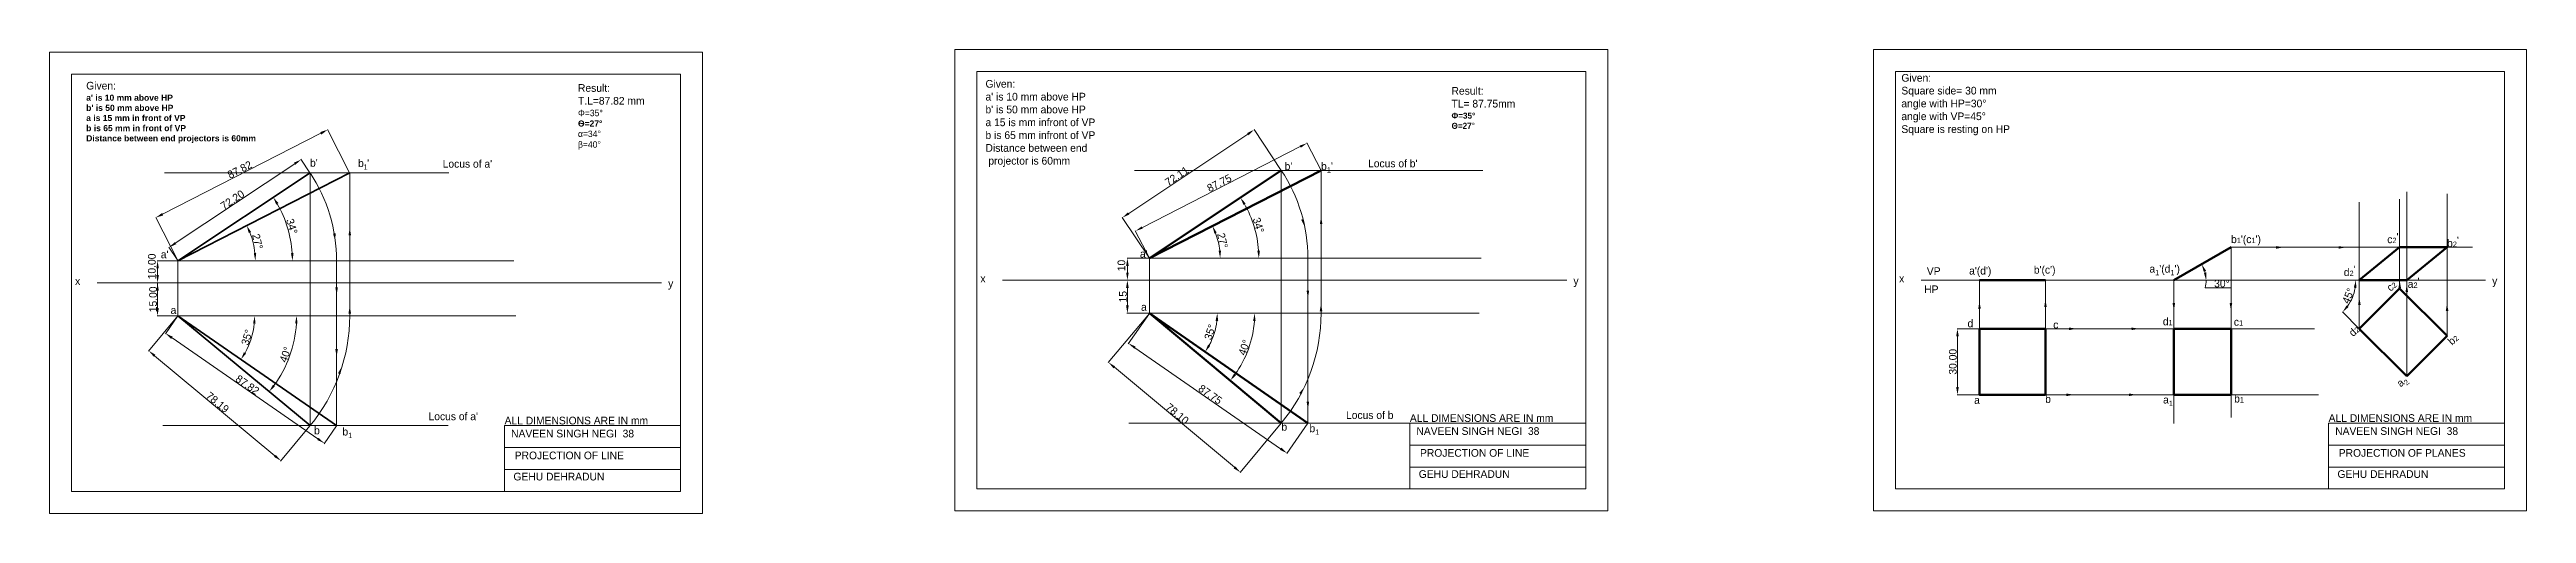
# Model space of a CAD drawing. Header units: millimetres. Extents: x 1525 to 5146, y 2068 to 2478.
# Drawn here: x 3308 to 4435, y 2267 to 2478 of the extents above; entities that cross this region are included whole.
import ezdxf

# ---------------------------------------------------------------- set-up
doc = ezdxf.new("R2010")
doc.units = ezdxf.units.MM
for name, color, linetype, lineweight in [('CL', 250, 'Continuous', 35), ('CL PRINT', 250, 'Continuous', 53), ('DRAW', 7, 'Continuous', 9), ('ML', 250, 'Continuous', 13)]:
    doc.layers.add(name, color=color, linetype=linetype, lineweight=lineweight)
doc.styles.get("Standard").update_dxf_attribs({"font": 'comicbd.ttf', "height": 3.5})
doc.dimstyles.get("Standard").update_dxf_attribs({"dimtxt": 3.5, "dimasz": 3.5, "dimexe": 0.18, "dimexo": 0.0625, "dimgap": 0.09, "dimtad": 1, "dimtoh": 1, "dimzin": 0, "dimdsep": 46, "dimtxsty": 'Standard', "dimcen": 0.09, "dimclrd": 1, "dimclre": 1, "dimclrt": 7, "dimadec": 0, "dimazin": 0, "dimtfac": 1, "dimtofl": 0, "dimtmove": 0, "dimatfit": 3, "dimfxl": 1, "dimtolj": 1, "dimtzin": 0, "dimlwd": 13, "dimlwe": 13, "dimarcsym": 0})

msp = doc.modelspace()

# ---------------------------------------------------------------- texts
at = {"char_height": 3.5, "attachment_point": 1}
for s, insert in [(' NAVEEN SINGH NEGI  38', (3516.868, 2305.365)), (' NAVEEN SINGH NEGI  38', (3928.688, 2306.512)), (' NAVEEN SINGH NEGI  38', (4346.615, 2306.512)), ('PROJECTION OF LINE', (3519.8, 2295.419)), ('PROJECTION OF LINE', (3931.621, 2296.565)), ('PROJECTION OF PLANES', (4349.547, 2296.565)), ('GEHU DEHRADUN', (3519.23, 2285.788)), ('GEHU DEHRADUN', (3931.05, 2286.935)), ('GEHU DEHRADUN', (4348.977, 2286.935))]:
    msp.add_mtext_dynamic_manual_height_columns(s, width=78.38557, gutter_width=17.5, heights=[8.667], dxfattribs=dict(at, insert=insert))
at = {"layer": 'CL', "char_height": 3.5, "attachment_point": 1}
for s, width, heights, insert in [("Given:\\P{\\fArial|b1|i0|c0|p34;\\H0.79166x;a' is 10 mm above HP\\Pb' is 50 mm above HP\\Pa is 15 mm in front of VP\\Pb is 65 mm in front of VP\\PDistance between end projectors is 60mm}", 83.44734, [29.405], (3324.874, 2463.689)), ('Result:\\PT.L=87.82 mm\\P{\\Fgreekc|c0;\\H0.83333x;Φ=35%%D\\P\\fArial|b1|i0|c204|p34;\\H0.95x;Ѳ\\fArial|b1|i0|c0|p34;=27%%D\\P\\Fgreekc|c0;\\H1.05263x;a=34%%D\\Pb=40%%D}', 41.73534, [0], (3548.576, 2462.641))]:
    msp.add_mtext_dynamic_manual_height_columns(s, width=width, gutter_width=17.5, heights=heights, dxfattribs=dict(at, insert=insert))
at = {"layer": 'CL PRINT', "char_height": 3.5, "attachment_point": 1}
for insert in [(3515.189, 2311.28), (3927.01, 2312.427)]:
    msp.add_mtext_dynamic_manual_height_columns('ALL DIMENSIONS ARE IN mm', width=90.04426, gutter_width=17.5, heights=[9.268], dxfattribs=dict(at, insert=insert))
at = {"layer": 'DRAW', "char_height": 3.5, "attachment_point": 1}
for s, insert in [('x', (3319.812, 2374.77)), ('y', (3589.592, 2373.698)), ('x', (3731.633, 2375.917)), ('y', (4001.413, 2374.844)), ('x', (4149.559, 2375.917)), ('y', (4419.339, 2374.844))]:
    msp.add_mtext_dynamic_manual_height_columns(s, width=8.02401, gutter_width=17.5, heights=[0], dxfattribs=dict(at, insert=insert))
at = {"layer": 'ML'}
for s, height, p in [("b'", 3.5, (3426.675, 2425.051)), ('b', 3.5, (3448.538, 2424.915)), ('1', 2.45, (3451.024, 2423.671)), ("'", 3.5, (3452.665, 2424.915)), ("a'", 3.5, (3358.803, 2383.409)), (' b', 3.5, (3427.234, 2303.297))]:
    msp.add_text(s, height=height, dxfattribs=at).set_placement(p)
at = {"layer": 'ML', "char_height": 3.5, "attachment_point": 1}
for s, width, heights, insert in [("Given:\\Pa' is 10 mm above HP\\Pb' is 50 mm above HP\\Pa 15 is mm infront of VP\\Pb is 65 mm infront of VP\\PDistance between end\\P projector is 60mm", 99.34774, [45.026], (3733.956, 2464.517)), ('Result:\\PTL= 87.75mm\\P{\\fConstantia|b1|i0|c0|p18;\\H0.79167x;Φ\\fComic Sans MS|b1|i0|c0|p66;=35%%D\\PΘ=27\\Fgreeks|c0;%%D}', 46.01839, [0], (3945.951, 2461.334)), ('Given:\\PSquare side= 30 mm\\Pangle with HP=30%%D\\Pangle with VP=45%%D\\PSquare is resting on HP', 63.28977, [0], (4150.58, 2467.264)), ("Locus of a'", 44.10809, [0], (3487.025, 2428.126)), ("b'", 2.62724, [0], (3870.021, 2427.022)), ("\\A1;b{\\H0.7x;\\S^ 1;}'", 2.62724, [0], (3886.612, 2427.022)), ("Locus of b'", 35.04763, [0], (3907.975, 2428.293)), ("b{\\A1;\\H0.7x;\\S^ 1;}'(c{\\A1;\\H0.7x;\\S^ 1;}')", 11.52501, [0], (4300.539, 2393.792)), ("c{\\A1;\\H0.7x;\\S^ 2;\\H1.42857x;'}", 5.63902, [0], (4371.613, 2393.765)), ("b{\\A1;\\H0.7x;\\S^ 2;\\H1.42857x;'}", 11.57228, [0], (4398.819, 2392.021)), ("a'", 1.72548, [0], (3804.218, 2387.215)), ('VP', 8.29011, [0], (4162.16, 2379.293)), ("a'(d')", 11.52501, [0], (4181.403, 2379.486)), ("b'(c')", 11.52501, [0], (4210.847, 2379.901)), ("\\A1;a{\\H0.7x;\\S^ 1;}'(d{\\H0.7x;\\S^ 1;}')", 11.52501, [0], (4263.419, 2380.358)), ("d{\\A1;\\H0.7x;\\S^ 2;\\H1.42857x;'}", 7.04416, [0], (4351.837, 2378.8)), ('HP', 7.10581, [0], (4160.976, 2371.01)), ("a{\\A1;\\H0.7x;\\S^ 2;\\H1.42857x;'}", 4.50772, [0], (4380.919, 2373.425)), ('a', 11.48451, [0], (3363.254, 2361.541)), ('a', 2.62724, [0], (3804.708, 2362.985)), ('d', 11.52501, [0], (4180.663, 2355.493)), ('d{\\A1;\\H0.7x;\\S^ 1;}', 11.52501, [0], (4269.531, 2356.391)), ('c{\\A1;\\H0.7x;\\S^ 1;}', 11.52501, [0], (4301.83, 2356.192)), ('c', 11.52501, [0], (4219.664, 2354.932)), ('b', 11.52501, [0], (4216.002, 2321.075)), ('b{\\A1;\\H0.7x;\\S^ 1;}', 11.52501, [0], (4301.972, 2321.25)), ("Locus of a'", 44.10809, [0], (3480.602, 2313.204)), ('Locus of b', 28.20401, [0], (3897.955, 2313.775)), ('a', 11.52501, [0], (4183.669, 2320.63)), ('\\A1;a{\\H0.7x;\\S^ 1;}', 11.52501, [0], (4269.639, 2320.804)), ('ALL DIMENSIONS ARE IN mm', 90.04426, [9.268], (4344.936, 2312.427)), ('\\A1;b{\\H0.7x;\\S^ 1;}', 17.2973, [0], (3441.426, 2306.241)), ('b', 2.62724, [0], (3868.577, 2308.408)), ('\\A1;b{\\H0.7x;\\S^ 1;}', 2.62724, [0], (3881.333, 2307.741))]:
    msp.add_mtext_dynamic_manual_height_columns(s, width=width, gutter_width=17.5, heights=heights, dxfattribs=dict(at, insert=insert))
at = {"layer": 'ML', "color": 7, "insert": (3354.746, 2379.673), "char_height": 3.5, "attachment_point": 5, "rotation": 90}
msp.add_mtext('\\A1;10.00', dxfattribs=at)
at = {"layer": 'ML', "color": 7, "insert": (3795.804, 2380.098), "char_height": 3.5, "width": 13.31089, "attachment_point": 5, "rotation": 90}
msp.add_mtext('\\A1;10', dxfattribs=at)
at = {"layer": 'ML', "char_height": 3.5, "attachment_point": 1, "rotation": 41.928368}
for s, insert in [('c{\\A1;\\H0.7x;\\S^ 2;}', (4370.823, 2370.687)), ('d{\\A1;\\H0.7x;\\S^ 2;}', (4353.706, 2350.116)), ('b{\\A1;\\H0.7x;\\S^ 2;}', (4398.735, 2346.223)), ('\\A1;a{\\H0.7x;\\S^ 2;}', (4375.409, 2327.16))]:
    msp.add_mtext_dynamic_manual_height_columns(s, width=11.52501, gutter_width=17.5, heights=[0], dxfattribs=dict(at, insert=insert))

# ---------------------------------------------------------------- blocks, each defined once
blk = doc.blocks.new('*D38')
at = {"layer": 'Defpoints', "color": 0, "transparency": 16777216}
for p in [(3434.7, 2441.9), (3444.8, 2422.2), (3366.6, 2382.2)]:
    blk.add_point(p, dxfattribs=at)
at = {"layer": 'ML', "color": 1, "linetype": 'Continuous', "lineweight": 13, "transparency": 16777216}
for p, q in [((3359.6, 2403.5), (3431.6, 2440.3)), ((3444.7, 2422.3), (3434.6, 2442)), ((3366.5, 2382.3), (3356.5, 2402))]:
    blk.add_line(p, q, dxfattribs=at)
at = {"layer": 'ML', "color": 1, "transparency": 16777216}
for points in [[(3431.3, 2440.8), (3431.9, 2439.7), (3434.7, 2441.9)], [(3359.4, 2404), (3359.9, 2402.9), (3356.5, 2401.9)]]:
    blk.add_solid(points, dxfattribs=at)
at = {"layer": 'ML', "color": 7, "transparency": 16777216, "insert": (3394.7, 2423.7), "char_height": 3.5, "attachment_point": 5, "rotation": 27.0944}
blk.add_mtext('\\A1;87.82', dxfattribs=at)
blk = doc.blocks.new('*D39')
at = {"layer": 'Defpoints', "color": 0, "transparency": 16777216}
for p in [(3422.6, 2428.3), (3426.7, 2422.2), (3366.6, 2382.2)]:
    blk.add_point(p, dxfattribs=at)
at = {"layer": 'ML', "color": 1, "linetype": 'Continuous', "lineweight": 13, "transparency": 16777216}
for p, q in [((3365.4, 2390.3), (3419.7, 2426.4)), ((3426.6, 2422.3), (3422.5, 2428.5)), ((3366.5, 2382.3), (3362.4, 2388.5))]:
    blk.add_line(p, q, dxfattribs=at)
at = {"layer": 'ML', "color": 1, "transparency": 16777216}
for points in [[(3419.4, 2426.9), (3420, 2425.9), (3422.6, 2428.3)], [(3365.1, 2390.7), (3365.8, 2389.8), (3362.5, 2388.3)]]:
    blk.add_solid(points, dxfattribs=at)
at = {"layer": 'ML', "color": 7, "transparency": 16777216, "insert": (3391.4, 2410), "char_height": 3.5, "attachment_point": 5, "rotation": 33.6424}
blk.add_mtext('\\A1;72.20', dxfattribs=at)
blk = doc.blocks.new('*D40')
at = {"layer": 'Defpoints', "color": 0, "transparency": 16777216}
for p in [(3366.6, 2357.2), (3433.2, 2299.2), (3438.8, 2307.2)]:
    blk.add_point(p, dxfattribs=at)
at = {"layer": 'ML', "color": 1, "linetype": 'Continuous', "lineweight": 13, "transparency": 16777216}
for p, q in [((3366.5, 2357.2), (3360.9, 2349)), ((3363.9, 2347.2), (3430.3, 2301.2)), ((3438.7, 2307.2), (3433.1, 2299))]:
    blk.add_line(p, q, dxfattribs=at)
at = {"layer": 'ML', "color": 1, "transparency": 16777216}
for points in [[(3364.2, 2347.7), (3363.5, 2346.7), (3361, 2349.2)], [(3430.6, 2301.7), (3430, 2300.7), (3433.2, 2299.2)]]:
    blk.add_solid(points, dxfattribs=at)
at = {"layer": 'ML', "color": 7, "transparency": 16777216, "insert": (3398.2, 2325.8), "char_height": 3.5, "attachment_point": 5, "rotation": 325.297}
blk.add_mtext('\\A1;87.82', dxfattribs=at)
blk = doc.blocks.new('*D41')
at = {"layer": 'Defpoints', "color": 0, "transparency": 16777216}
for p in [(3366.6, 2357.2), (3426.7, 2307.2), (3413.4, 2291.3)]:
    blk.add_point(p, dxfattribs=at)
at = {"layer": 'ML', "color": 1, "linetype": 'Continuous', "lineweight": 13, "transparency": 16777216}
for p, q in [((3366.5, 2357.2), (3353.2, 2341.1)), ((3356, 2339), (3410.7, 2293.5)), ((3426.6, 2307.2), (3413.3, 2291.1))]:
    blk.add_line(p, q, dxfattribs=at)
at = {"layer": 'ML', "color": 1, "transparency": 16777216}
for points in [[(3356.3, 2339.5), (3355.6, 2338.6), (3353.3, 2341.3)], [(3411.1, 2293.9), (3410.3, 2293), (3413.4, 2291.3)]]:
    blk.add_solid(points, dxfattribs=at)
at = {"layer": 'ML', "color": 7, "transparency": 16777216, "insert": (3384.6, 2317.8), "char_height": 3.5, "attachment_point": 5, "rotation": 320.2452}
blk.add_mtext('\\A1;78.19', dxfattribs=at)
blk = doc.blocks.new('*D42')
at = {"layer": 'Defpoints', "color": 0, "transparency": 16777216}
for p in [(3444.8, 2422.2), (3366.6, 2382.2), (3366.6, 2382.2), (3401.4, 2387.8), (3519.5, 2382.2)]:
    blk.add_point(p, dxfattribs=at)
at = {"layer": 'ML', "color": 1, "linetype": 'Continuous', "lineweight": 13, "transparency": 16777216}
blk.add_arc((3366.6, 2382.2), 35.2, 5.6921, 21.4023, dxfattribs=at)
at = {"layer": 'ML', "color": 1, "transparency": 16777216}
for points in [[(3398.8, 2394.9), (3399.9, 2395.3), (3397.9, 2398.3)], [(3402.2, 2385.8), (3401.1, 2385.7), (3401.8, 2382.2)]]:
    blk.add_solid(points, dxfattribs=at)
at = {"layer": 'ML', "color": 7, "transparency": 16777216, "insert": (3402.8, 2391), "char_height": 3.5, "attachment_point": 5, "rotation": 283.5472}
blk.add_mtext('\\A1;27°', dxfattribs=at)
blk = doc.blocks.new('*D43')
at = {"layer": 'Defpoints', "color": 0, "transparency": 16777216}
for p in [(3426.7, 2422.2), (3417.7, 2392.4), (3366.6, 2382.2), (3366.6, 2382.2), (3519.5, 2382.2)]:
    blk.add_point(p, dxfattribs=at)
at = {"layer": 'ML', "color": 1, "linetype": 'Continuous', "lineweight": 13, "transparency": 16777216}
blk.add_arc((3366.6, 2382.2), 52.1, 3.8465, 29.7959, dxfattribs=at)
at = {"layer": 'ML', "color": 1, "transparency": 16777216}
for points in [[(3411.3, 2407.8), (3412.3, 2408.5), (3410, 2411.1)], [(3419.2, 2385.8), (3418, 2385.7), (3418.7, 2382.2)]]:
    blk.add_solid(points, dxfattribs=at)
at = {"layer": 'ML', "color": 7, "transparency": 16777216, "insert": (3418.4, 2397.9), "char_height": 3.5, "attachment_point": 5, "rotation": 286.8212}
blk.add_mtext('\\A1;34°', dxfattribs=at)
blk = doc.blocks.new('*D44')
at = {"layer": 'Defpoints', "color": 0, "transparency": 16777216}
for p in [(3366.6, 2357.2), (3366.6, 2357.2), (3520.3, 2357.2), (3398.7, 2343.5), (3438.8, 2307.2)]:
    blk.add_point(p, dxfattribs=at)
at = {"layer": 'ML', "color": 1, "linetype": 'Continuous', "lineweight": 13, "transparency": 16777216}
blk.add_arc((3366.6, 2357.2), 34.9, 331.0384, 354.2586, dxfattribs=at)
at = {"layer": 'ML', "color": 1, "transparency": 16777216}
for points in [[(3400.8, 2353.8), (3401.9, 2353.7), (3401.5, 2357.2)], [(3397.6, 2340), (3396.6, 2340.6), (3395.3, 2337.4)]]:
    blk.add_solid(points, dxfattribs=at)
at = {"layer": 'ML', "color": 7, "transparency": 16777216, "insert": (3398, 2347.4), "char_height": 3.5, "attachment_point": 5, "rotation": 72.6485}
blk.add_mtext('\\A1;35°', dxfattribs=at)
blk = doc.blocks.new('*D45')
at = {"layer": 'Defpoints', "color": 0, "transparency": 16777216}
for p in [(3366.6, 2357.2), (3366.6, 2357.2), (3520.3, 2357.2), (3414.9, 2333.1), (3426.7, 2307.2)]:
    blk.add_point(p, dxfattribs=at)
at = {"layer": 'ML', "color": 1, "linetype": 'Continuous', "lineweight": 13, "transparency": 16777216}
blk.add_arc((3366.6, 2357.2), 54, 323.9585, 356.2867, dxfattribs=at)
at = {"layer": 'ML', "color": 1, "transparency": 16777216}
for points in [[(3419.9, 2353.8), (3421, 2353.7), (3420.6, 2357.2)], [(3410.7, 2325.1), (3409.8, 2325.8), (3408.1, 2322.7)]]:
    blk.add_solid(points, dxfattribs=at)
at = {"layer": 'ML', "color": 7, "transparency": 16777216, "insert": (3415.5, 2339.6), "char_height": 3.5, "attachment_point": 5, "rotation": 70.1226}
blk.add_mtext('\\A1;40°', dxfattribs=at)
blk = doc.blocks.new('*D46')
at = {"layer": 'Defpoints', "color": 0, "transparency": 16777216}
for p in [(3366.6, 2372.2), (3357.3, 2357.2), (3366.6, 2357.2)]:
    blk.add_point(p, dxfattribs=at)
at = {"layer": 'ML', "color": 1, "linetype": 'Continuous', "lineweight": 13, "transparency": 16777216}
for p, q in [((3366.5, 2372.2), (3357.2, 2372.2)), ((3357.3, 2368.7), (3357.3, 2360.7)), ((3366.5, 2357.2), (3357.2, 2357.2))]:
    blk.add_line(p, q, dxfattribs=at)
at = {"layer": 'ML', "color": 1, "transparency": 16777216}
for points in [[(3356.8, 2368.7), (3357.9, 2368.7), (3357.3, 2372.2)], [(3356.8, 2360.7), (3357.9, 2360.7), (3357.3, 2357.2)]]:
    blk.add_solid(points, dxfattribs=at)
at = {"layer": 'ML', "color": 7, "transparency": 16777216, "insert": (3355.3, 2364.7), "char_height": 3.5, "attachment_point": 5, "rotation": 90}
blk.add_mtext('\\A1;15.00', dxfattribs=at)
blk = doc.blocks.new('*D47')
at = {"layer": 'Defpoints', "color": 0, "transparency": 16777216}
for p in [(3856.2, 2441.9), (3868.5, 2423.4), (3808.5, 2383.4)]:
    blk.add_point(p, dxfattribs=at)
at = {"layer": 'ML', "color": 1, "linetype": 'Continuous', "lineweight": 13, "transparency": 16777216}
for p, q in [((3799.1, 2403.8), (3853.3, 2439.9)), ((3868.5, 2423.4), (3856.1, 2442)), ((3808.5, 2383.4), (3796.1, 2402))]:
    blk.add_line(p, q, dxfattribs=at)
at = {"layer": 'ML', "color": 1, "transparency": 16777216}
for points in [[(3853, 2440.4), (3853.6, 2439.4), (3856.2, 2441.9)], [(3798.8, 2404.3), (3799.4, 2403.3), (3796.2, 2401.9)]]:
    blk.add_solid(points, dxfattribs=at)
at = {"layer": 'ML', "color": 7, "transparency": 16777216, "insert": (3821, 2420.8), "char_height": 3.5, "attachment_point": 5, "rotation": 33.6901}
blk.add_mtext('\\A1;72.11', dxfattribs=at)
blk = doc.blocks.new('*D48')
at = {"layer": 'Defpoints', "color": 0, "transparency": 16777216}
for p in [(3880.3, 2435.8), (3886.6, 2423.4), (3808.5, 2383.4)]:
    blk.add_point(p, dxfattribs=at)
at = {"layer": 'ML', "color": 1, "linetype": 'Continuous', "lineweight": 13, "transparency": 16777216}
for p, q in [((3805.3, 2397.4), (3877.1, 2434.2)), ((3886.6, 2423.4), (3880.2, 2435.9)), ((3808.5, 2383.4), (3802.1, 2395.9))]:
    blk.add_line(p, q, dxfattribs=at)
at = {"layer": 'ML', "color": 1, "transparency": 16777216}
for points in [[(3876.9, 2434.7), (3877.4, 2433.7), (3880.3, 2435.8)], [(3805, 2397.9), (3805.5, 2396.9), (3802.2, 2395.8)]]:
    blk.add_solid(points, dxfattribs=at)
at = {"layer": 'ML', "color": 7, "transparency": 16777216, "insert": (3840.3, 2417.6), "char_height": 3.5, "attachment_point": 5, "rotation": 27.1191}
blk.add_mtext('\\A1;87.75', dxfattribs=at)
blk = doc.blocks.new('*D49')
at = {"layer": 'Defpoints', "color": 0, "transparency": 16777216}
for p in [(3808.5, 2358.4), (3880.6, 2308.4), (3871.1, 2294.7)]:
    blk.add_point(p, dxfattribs=at)
at = {"layer": 'ML', "color": 1, "linetype": 'Continuous', "lineweight": 13, "transparency": 16777216}
for p, q in [((3808.5, 2358.3), (3798.9, 2344.5)), ((3801.9, 2342.7), (3868.2, 2296.7)), ((3880.6, 2308.3), (3871, 2294.5))]:
    blk.add_line(p, q, dxfattribs=at)
at = {"layer": 'ML', "color": 1, "transparency": 16777216}
for points in [[(3802.2, 2343.2), (3801.6, 2342.2), (3799, 2344.7)], [(3868.6, 2297.2), (3867.9, 2296.2), (3871.1, 2294.7)]]:
    blk.add_solid(points, dxfattribs=at)
at = {"layer": 'ML', "color": 7, "transparency": 16777216, "insert": (3836.2, 2321.4), "char_height": 3.5, "attachment_point": 5, "rotation": 325.2635}
blk.add_mtext('\\A1;87.75', dxfattribs=at)
blk = doc.blocks.new('*D50')
at = {"layer": 'Defpoints', "color": 0, "transparency": 16777216}
for p in [(3808.5, 2358.4), (3789.9, 2336), (3868.5, 2308.4)]:
    blk.add_point(p, dxfattribs=at)
at = {"layer": 'ML', "color": 1, "linetype": 'Continuous', "lineweight": 13, "transparency": 16777216}
for p, q in [((3808.5, 2358.3), (3789.8, 2335.9)), ((3847.2, 2288.3), (3792.6, 2333.8)), ((3868.5, 2308.3), (3849.8, 2285.9))]:
    blk.add_line(p, q, dxfattribs=at)
at = {"layer": 'ML', "color": 1, "transparency": 16777216}
for points in [[(3792.9, 2334.2), (3792.2, 2333.3), (3789.9, 2336)], [(3847.6, 2288.7), (3846.8, 2287.8), (3849.9, 2286)]]:
    blk.add_solid(points, dxfattribs=at)
at = {"layer": 'ML', "color": 7, "transparency": 16777216, "insert": (3821.2, 2312.6), "char_height": 3.5, "attachment_point": 5, "rotation": 320.1944}
blk.add_mtext('\\A1;78.10', dxfattribs=at)
blk = doc.blocks.new('*D51')
at = {"layer": 'Defpoints', "color": 0, "transparency": 16777216}
for p in [(3808.5, 2373.4), (3798.5, 2358.4), (3808.5, 2358.4)]:
    blk.add_point(p, dxfattribs=at)
at = {"layer": 'ML', "color": 1, "linetype": 'Continuous', "lineweight": 13, "transparency": 16777216}
for p, q in [((3808.4, 2373.4), (3798.3, 2373.4)), ((3798.5, 2369.9), (3798.5, 2361.9)), ((3808.4, 2358.4), (3798.3, 2358.4))]:
    blk.add_line(p, q, dxfattribs=at)
at = {"layer": 'ML', "color": 1, "transparency": 16777216}
for points in [[(3797.9, 2369.9), (3799.1, 2369.9), (3798.5, 2373.4)], [(3797.9, 2361.9), (3799.1, 2361.9), (3798.5, 2358.4)]]:
    blk.add_solid(points, dxfattribs=at)
at = {"layer": 'ML', "color": 7, "transparency": 16777216, "insert": (3796.5, 2365.9), "char_height": 3.5, "attachment_point": 5, "rotation": 90}
blk.add_mtext('\\A1;15', dxfattribs=at)
blk = doc.blocks.new('*D52')
at = {"layer": 'Defpoints', "color": 0, "transparency": 16777216}
for p in [(3868.5, 2423.4), (3857.3, 2393.1), (3808.5, 2383.4), (3808.5, 2383.4), (3959.4, 2383.4)]:
    blk.add_point(p, dxfattribs=at)
at = {"layer": 'ML', "color": 1, "linetype": 'Continuous', "lineweight": 13, "transparency": 16777216}
blk.add_arc((3808.5, 2383.4), 49.8, 4.0287, 29.6614, dxfattribs=at)
at = {"layer": 'ML', "color": 1, "transparency": 16777216}
for points in [[(3851.3, 2407.7), (3852.3, 2408.3), (3849.9, 2411)], [(3858.8, 2386.9), (3857.6, 2386.9), (3858.3, 2383.4)]]:
    blk.add_solid(points, dxfattribs=at)
at = {"layer": 'ML', "color": 7, "transparency": 16777216, "insert": (3858.1, 2398.4), "char_height": 3.5, "attachment_point": 5, "rotation": 286.845}
blk.add_mtext('\\A1;34°', dxfattribs=at)
blk = doc.blocks.new('*D53')
at = {"layer": 'Defpoints', "color": 0, "transparency": 16777216}
for p in [(3886.6, 2423.4), (3808.5, 2383.4), (3808.5, 2383.4), (3840.3, 2388.5), (3959.4, 2383.4)]:
    blk.add_point(p, dxfattribs=at)
at = {"layer": 'ML', "color": 1, "linetype": 'Continuous', "lineweight": 13, "transparency": 16777216}
blk.add_arc((3808.5, 2383.4), 32.2, 6.2269, 20.8923, dxfattribs=at)
at = {"layer": 'ML', "color": 1, "transparency": 16777216}
for points in [[(3838.1, 2394.6), (3839.1, 2395.1), (3837.2, 2398.1)], [(3841.1, 2386.9), (3840, 2386.9), (3840.7, 2383.4)]]:
    blk.add_solid(points, dxfattribs=at)
at = {"layer": 'ML', "color": 7, "transparency": 16777216, "insert": (3841.8, 2391.4), "char_height": 3.5, "attachment_point": 5, "rotation": 283.5596}
blk.add_mtext('\\A1;27°', dxfattribs=at)
blk = doc.blocks.new('*D54')
at = {"layer": 'Defpoints', "color": 0, "transparency": 16777216}
for p in [(3808.5, 2358.4), (3808.5, 2358.4), (3958.6, 2358.4), (3836.9, 2346.2), (3880.6, 2308.4)]:
    blk.add_point(p, dxfattribs=at)
at = {"layer": 'ML', "color": 1, "linetype": 'Continuous', "lineweight": 13, "transparency": 16777216}
blk.add_arc((3808.5, 2358.4), 30.9, 331.7595, 353.504, dxfattribs=at)
at = {"layer": 'ML', "color": 1, "transparency": 16777216}
for points in [[(3838.6, 2354.9), (3839.8, 2354.9), (3839.4, 2358.4)], [(3836.2, 2343.5), (3835.2, 2344.1), (3833.9, 2340.8)]]:
    blk.add_solid(points, dxfattribs=at)
at = {"layer": 'ML', "color": 7, "transparency": 16777216, "insert": (3836.1, 2349.8), "char_height": 3.5, "attachment_point": 5, "rotation": 72.6318}
blk.add_mtext('\\A1;35°', dxfattribs=at)
blk = doc.blocks.new('*D55')
at = {"layer": 'Defpoints', "color": 0, "transparency": 16777216}
for p in [(3808.5, 2358.4), (3808.5, 2358.4), (3958.6, 2358.4), (3851.3, 2337), (3868.5, 2308.4)]:
    blk.add_point(p, dxfattribs=at)
at = {"layer": 'ML', "color": 1, "linetype": 'Continuous', "lineweight": 13, "transparency": 16777216}
blk.add_arc((3808.5, 2358.4), 47.9, 324.3835, 355.8109, dxfattribs=at)
at = {"layer": 'ML', "color": 1, "transparency": 16777216}
for points in [[(3855.7, 2354.9), (3856.8, 2354.9), (3856.4, 2358.4)], [(3847.9, 2330.2), (3847, 2330.9), (3845.3, 2327.7)]]:
    blk.add_solid(points, dxfattribs=at)
at = {"layer": 'ML', "color": 7, "transparency": 16777216, "insert": (3851.7, 2342.8), "char_height": 3.5, "attachment_point": 5, "rotation": 70.0972}
blk.add_mtext('\\A1;40°', dxfattribs=at)
blk = doc.blocks.new('*D69')
at = {"layer": 'Defpoints', "color": 0, "transparency": 16777216}
for p in [(4186.1, 2351.3), (4176.1, 2321.3), (4186.1, 2321.3)]:
    blk.add_point(p, dxfattribs=at)
at = {"layer": 'ML', "color": 1, "linetype": 'Continuous', "lineweight": 13, "transparency": 16777216}
for p, q in [((4186, 2351.3), (4175.9, 2351.3)), ((4176.1, 2347.8), (4176.1, 2324.8)), ((4186, 2321.3), (4175.9, 2321.3))]:
    blk.add_line(p, q, dxfattribs=at)
at = {"layer": 'ML', "color": 1, "transparency": 16777216}
for points in [[(4175.5, 2347.8), (4176.7, 2347.8), (4176.1, 2351.3)], [(4175.5, 2324.8), (4176.7, 2324.8), (4176.1, 2321.3)]]:
    blk.add_solid(points, dxfattribs=at)
at = {"layer": 'ML', "color": 7, "transparency": 16777216, "insert": (4174, 2336.3), "char_height": 3.5, "attachment_point": 5, "rotation": 90}
blk.add_mtext('\\A1;30.00', dxfattribs=at)
blk = doc.blocks.new('*D70')
at = {"layer": 'Defpoints', "color": 0, "transparency": 16777216}
for p in [(4288.3, 2378.4), (4300.6, 2388.4), (4159.7, 2373.4), (4274.6, 2373.4), (4416.3, 2373.4)]:
    blk.add_point(p, dxfattribs=at)
at = {"layer": 'ML', "color": 1, "linetype": 'Continuous', "lineweight": 13, "transparency": 16777216}
blk.add_line((4288.8, 2369.9), (4300.5, 2369.9), dxfattribs=at)
for start, end in [(13.7379, 16.2621), (346.2621, 0)]:
    blk.add_arc((4274.6, 2373.4), 14.6, start, end, dxfattribs=at)
at = {"layer": 'ML', "color": 1, "transparency": 16777216}
for points in [[(4288.1, 2377.3), (4289.2, 2377.7), (4287.2, 2380.7)], [(4289.4, 2376.9), (4288.2, 2376.8), (4289.2, 2373.4)]]:
    blk.add_solid(points, dxfattribs=at)
at = {"layer": 'ML', "color": 7, "transparency": 16777216, "insert": (4296.4, 2371.9), "char_height": 3.5, "attachment_point": 5}
blk.add_mtext('\\A1;30°', dxfattribs=at)
blk = doc.blocks.new('*D71')
at = {"layer": 'Defpoints', "color": 0, "transparency": 16777216}
for p in [(4159.7, 2373.4), (4416.3, 2373.4), (4354.5, 2363.1), (4358.9, 2351.3), (4380.4, 2329.7)]:
    blk.add_point(p, dxfattribs=at)
at = {"layer": 'ML', "color": 1, "linetype": 'Continuous', "lineweight": 13, "transparency": 16777216}
blk.add_line((4358.8, 2351.3), (4351.2, 2359), dxfattribs=at)
blk.add_arc((4336.8, 2373.4), 20.5, 324.7947, 350.2053, dxfattribs=at)
at = {"layer": 'ML', "color": 1, "transparency": 16777216}
for points in [[(4356.4, 2370), (4357.6, 2369.9), (4357.3, 2373.4)], [(4354, 2361.2), (4353.1, 2361.9), (4351.3, 2358.9)]]:
    blk.add_solid(points, dxfattribs=at)
at = {"layer": 'ML', "color": 7, "transparency": 16777216, "insert": (4353.9, 2366.3), "char_height": 3.5, "attachment_point": 5, "rotation": 67.5}
blk.add_mtext('\\A1;45°', dxfattribs=at)

# ---------------------------------------------------------------- dimensions: what is measured, and where the dimension line sits
at = {"layer": 'ML'}
for p1, p2, distance, picture, middle in [((3366.566, 2382.245), (3444.752, 2422.245), 22.029, '*D38', (3394.7, 2423.665)), ((3808.51, 2383.391), (3886.612, 2423.391), 13.925, '*D48', (3840.287, 2417.595)), ((3366.566, 2382.245), (3426.675, 2422.245), 7.303, '*D39', (3391.437, 2410.035)), ((3366.566, 2357.245), (3426.675, 2307.245), -20.799, '*D41', (3384.636, 2317.838)), ((3366.566, 2357.245), (3438.767, 2307.245), -9.811, '*D40', (3398.238, 2325.849)), ((3868.51, 2308.391), (3808.51, 2358.391), 29.11, '*D50', (3821.193, 2312.611)), ((3808.51, 2358.391), (3880.621, 2308.391), -16.664, '*D49', (3836.228, 2321.368)), ((4186.083, 2351.301), (4186.083, 2321.301), -10, '*D69', (4174.029, 2336.301))]:
    dim = msp.add_aligned_dim(p1=p1, p2=p2, distance=distance, dimstyle='Standard', dxfattribs=at)
    dim.commit()
    dim.dimension.update_dxf_attribs({"geometry": picture, "text_midpoint": middle})
dim = msp.add_linear_dim(base=(3856.195, 2441.864), p1=(3808.51, 2383.391), p2=(3868.51, 2423.391), angle=33.690068, dimstyle='Standard', dxfattribs=at)
dim.commit()
dim.dimension.update_dxf_attribs({"geometry": '*D47', "text_midpoint": (3822.094, 2419.131), "dimtype": 161})
for base, line1, line2, picture, middle in [((3857.344, 2393.087), ((3808.51, 2383.391), (3959.422, 2383.391)), ((3808.51, 2383.391), (3868.51, 2423.391)), '*D52', (3858.067, 2398.396)), ((3840.33, 2388.454), ((3808.51, 2383.391), (3959.422, 2383.391)), ((3808.51, 2383.391), (3886.612, 2423.391)), '*D53', (3841.764, 2391.412)), ((3401.374, 2387.777), ((3366.566, 2382.245), (3519.466, 2382.245)), ((3366.566, 2382.245), (3444.752, 2422.245)), '*D42', (3402.762, 2390.966)), ((3417.714, 2392.385), ((3366.566, 2382.245), (3519.466, 2382.245)), ((3366.566, 2382.245), (3426.675, 2422.245)), '*D43', (3418.385, 2397.911)), ((4288.323, 2378.396), ((4416.334, 2373.391), (4159.656, 2373.391)), ((4274.573, 2373.391), (4300.554, 2388.391)), '*D70', (4296.393, 2371.902)), ((4354.543, 2363.142), ((4416.334, 2373.391), (4159.656, 2373.391)), ((4358.881, 2351.301), (4380.448, 2329.735)), '*D71', (4353.871, 2366.317)), ((3398.699, 2343.516), ((3366.566, 2357.245), (3520.25, 2357.245)), ((3366.566, 2357.245), (3438.767, 2307.245)), '*D44', (3398.024, 2347.416)), ((3414.904, 2333.141), ((3366.566, 2357.245), (3426.675, 2307.245)), ((3366.566, 2357.245), (3520.25, 2357.245)), '*D45', (3415.497, 2339.554)), ((3836.908, 2346.245), ((3880.621, 2308.391), (3808.51, 2358.391)), ((3808.51, 2358.391), (3958.595, 2358.391)), '*D54', (3836.095, 2349.764)), ((3851.347, 2336.999), ((3808.51, 2358.391), (3958.595, 2358.391)), ((3808.51, 2358.391), (3868.51, 2308.391)), '*D55', (3851.667, 2342.767))]:
    dim = msp.add_angular_dim_2l(base=base, line1=line1, line2=line2, dimstyle='Standard', dxfattribs=at)
    dim.commit()
    dim.dimension.update_dxf_attribs({"geometry": picture, "text_midpoint": middle})
dim = msp.add_linear_dim(base=(3357.336, 2357.245), p1=(3366.566, 2372.245), p2=(3366.566, 2357.245), angle=90, dimstyle='Standard', override={"dimtmove": 1}, dxfattribs=at)
dim.commit()
dim.dimension.update_dxf_attribs({"geometry": '*D46', "text_midpoint": (3355.277, 2364.745)})
dim = msp.add_linear_dim(base=(3798.51, 2358.391), p1=(3808.51, 2373.391), p2=(3808.51, 2358.391), angle=90, text='15', dimstyle='Standard', override={"dimtmove": 1}, dxfattribs=at)
dim.commit()
dim.dimension.update_dxf_attribs({"geometry": '*D51', "text_midpoint": (3796.499, 2365.891)})

# ---------------------------------------------------------------- linework, layer by layer
at = {"layer": 'CL'}
for p, q in [((3366.566, 2382.245), (3426.675, 2422.245)), ((3366.566, 2382.245), (3444.752, 2422.245)), ((3366.566, 2357.245), (3426.675, 2307.245)), ((3366.566, 2357.245), (3438.767, 2307.245))]:
    msp.add_line(p, q, dxfattribs=at)
at = {"layer": 'CL', "color": 1}
for points in [[(3438.303, 2394.739), (3437.148, 2394.577), (3438.214, 2391.192)], [(3444.175, 2393.828), (3445.341, 2393.828), (3444.758, 2397.328)], [(3439.36, 2370.162), (3438.193, 2370.162), (3438.777, 2366.662)], [(3444.18, 2358.246), (3445.347, 2358.246), (3444.764, 2361.746)], [(3439.349, 2342.101), (3438.182, 2342.101), (3438.765, 2338.601)], [(3439.42, 2331.069), (3440.515, 2330.666), (3441.177, 2334.152)]]:
    msp.add_solid(points, dxfattribs=at)
at = {"layer": 'CL PRINT'}
for p, q in [((3808.51, 2383.391), (3868.51, 2423.391)), ((3808.51, 2383.391), (3886.612, 2423.391)), ((4274.573, 2373.391), (4300.554, 2388.391)), ((4186.083, 2373.391), (4216.083, 2373.391)), ((4358.881, 2351.301), (4377.252, 2369.672)), ((4377.252, 2369.672), (4398.819, 2348.105)), ((3808.51, 2358.391), (3868.51, 2308.391)), ((3880.621, 2308.391), (3808.51, 2358.391)), ((4274.573, 2351.301), (4300.554, 2351.301)), ((4274.573, 2321.301), (4274.573, 2351.301)), ((4300.554, 2351.301), (4300.554, 2321.301)), ((4358.881, 2351.301), (4380.448, 2329.735)), ((4380.448, 2329.735), (4398.819, 2348.105)), ((4300.554, 2321.301), (4274.573, 2321.301))]:
    msp.add_line(p, q, dxfattribs=at)
msp.add_lwpolyline([(4358.881, 2373.391), (4377.252, 2388.391), (4398.819, 2388.391), (4380.448, 2373.391), (4358.881, 2373.391)], dxfattribs=at)
msp.add_lwpolyline([(4186.083, 2351.301), (4216.083, 2351.301), (4216.083, 2321.301), (4186.083, 2321.301)], close=True, dxfattribs=at)
at = {"layer": 'DRAW'}
for p, q in [((3586.587, 2372.245), (3329.909, 2372.245)), ((3998.408, 2373.391), (3741.729, 2373.391)), ((4416.334, 2373.391), (4159.656, 2373.391)), ((3515.189, 2307.245), (3595.189, 2307.245)), ((3515.189, 2277.245), (3515.189, 2307.245)), ((3595.189, 2307.245), (3595.189, 2277.245)), ((3927.01, 2308.391), (4007.01, 2308.391)), ((3927.01, 2278.391), (3927.01, 2308.391)), ((4007.01, 2308.391), (4007.01, 2278.391)), ((4344.936, 2308.391), (4424.936, 2308.391)), ((4344.936, 2278.391), (4344.936, 2308.391)), ((4424.936, 2308.391), (4424.936, 2278.391)), ((3515.189, 2297.245), (3595.189, 2297.245)), ((3927.01, 2298.391), (4007.01, 2298.391)), ((3927.01, 2288.391), (4007.01, 2288.391)), ((4344.936, 2298.391), (4424.936, 2298.391)), ((4344.936, 2288.391), (4424.936, 2288.391)), ((3515.189, 2287.245), (3595.189, 2287.245)), ((3595.189, 2277.245), (3515.189, 2277.245)), ((4007.01, 2278.391), (3927.01, 2278.391)), ((4424.936, 2278.391), (4344.936, 2278.391))]:
    msp.add_line(p, q, dxfattribs=at)
for points in [[(3308.189, 2477.245), (3605.189, 2477.245), (3605.189, 2267.245), (3308.189, 2267.245)], [(3720.01, 2478.391), (4017.01, 2478.391), (4017.01, 2268.391), (3720.01, 2268.391)], [(3730.01, 2468.391), (4007.01, 2468.391), (4007.01, 2278.391), (3730.01, 2278.391)], [(4137.936, 2478.391), (4434.936, 2478.391), (4434.936, 2268.391), (4137.936, 2268.391)], [(4147.936, 2468.391), (4424.936, 2468.391), (4424.936, 2278.391), (4147.936, 2278.391)], [(3318.189, 2467.245), (3595.189, 2467.245), (3595.189, 2277.245), (3318.189, 2277.245)]]:
    msp.add_lwpolyline(points, close=True, dxfattribs=at)
at = {"layer": 'ML'}
for p, q in [((3801.717, 2423.391), (3960.144, 2423.391)), ((3868.51, 2373.391), (3868.51, 2423.391)), ((3886.612, 2358.391), (3886.612, 2423.391)), ((3426.675, 2422.245), (3360.515, 2422.245)), ((3360.515, 2422.245), (3489.887, 2422.245)), ((3426.675, 2372.245), (3426.675, 2422.245)), ((3444.752, 2357.245), (3444.752, 2422.245)), ((4380.448, 2329.735), (4380.448, 2413.556)), ((4398.819, 2348.105), (4398.819, 2412.644)), ((4358.881, 2351.301), (4358.881, 2408.994)), ((4377.252, 2369.672), (4377.252, 2410.363)), ((3366.566, 2372.245), (3366.566, 2382.245)), ((3366.566, 2382.245), (3519.466, 2382.245)), ((3438.767, 2382.245), (3438.767, 2307.245)), ((3808.51, 2373.391), (3808.51, 2383.391)), ((3808.51, 2383.391), (3959.422, 2383.391)), ((3880.621, 2383.391), (3880.621, 2308.391)), ((4300.554, 2388.391), (4300.554, 2310.9)), ((4300.554, 2388.391), (4410.391, 2388.391)), ((3366.566, 2372.245), (3366.566, 2357.245)), ((3426.675, 2372.245), (3426.675, 2307.245)), ((3808.51, 2373.391), (3808.51, 2358.391)), ((3868.51, 2373.391), (3868.51, 2308.391)), ((4186.083, 2351.301), (4186.083, 2373.204)), ((4216.083, 2351.301), (4216.083, 2373.204)), ((4274.573, 2373.391), (4274.573, 2308.235)), ((3366.566, 2357.245), (3520.25, 2357.245)), ((3808.51, 2358.391), (3958.595, 2358.391)), ((4216.083, 2351.301), (4338.521, 2351.301)), ((4358.881, 2351.301), (4380.094, 2330.088)), ((4216.083, 2321.301), (4340.292, 2321.301)), ((3426.675, 2307.245), (3359.734, 2307.245)), ((3359.734, 2307.245), (3489.583, 2307.245)), ((3947.761, 2308.391), (3799.167, 2308.391))]:
    msp.add_line(p, q, dxfattribs=at)
at = {"layer": 'ML', "color": 1, "linetype": 'Continuous', "lineweight": 13}
for p, q in [((3366.504, 2382.245), (3357.156, 2382.245)), ((3357.336, 2378.745), (3357.336, 2375.745)), ((3808.447, 2383.391), (3798.33, 2383.391)), ((3798.51, 2379.891), (3798.51, 2376.891)), ((3366.504, 2372.245), (3357.156, 2372.245)), ((3357.336, 2372.245), (3357.336, 2368.745))]:
    msp.add_line(p, q, dxfattribs=at)
at = {"layer": 'ML'}
for centre, radius, start, end in [((3808.51, 2383.391), 72.111, 0, 33.690068), ((3366.566, 2382.245), 72.201, 0, 33.642439), ((3366.566, 2357.245), 78.186, 320.24519, 0), ((3808.51, 2358.391), 78.102, 320.194429, 0)]:
    msp.add_arc(centre, radius, start, end, dxfattribs=at)
at = {"layer": 'ML', "color": 1}
for points in [[(3877.55, 2400.948), (3878.662, 2401.302), (3879.169, 2397.791)], [(3887.227, 2398.914), (3886.061, 2398.914), (3886.644, 2402.414)], [(4321.064, 2387.744), (4321.043, 2388.911), (4324.553, 2388.391)], [(4349.462, 2387.744), (4349.441, 2388.911), (4352.951, 2388.391)], [(3356.752, 2378.745), (3357.919, 2378.745), (3357.336, 2382.245)], [(3797.927, 2379.891), (3799.093, 2379.891), (3798.51, 2383.391)], [(3356.752, 2375.745), (3357.919, 2375.745), (3357.336, 2372.245)], [(3797.927, 2376.891), (3799.093, 2376.891), (3798.51, 2373.391)], [(3880.02, 2368.638), (3881.187, 2368.638), (3880.603, 2365.138)], [(4377.874, 2369.834), (4376.708, 2369.812), (4377.227, 2373.322)], [(4381.09, 2368.034), (4379.924, 2368.013), (4380.443, 2371.523)], [(3887.176, 2359.3), (3886.009, 2359.3), (3886.592, 2362.8)], [(4186.73, 2360.388), (4185.564, 2360.366), (4186.083, 2363.877)], [(4216.73, 2361.164), (4215.564, 2361.142), (4216.083, 2364.652)], [(4273.926, 2363), (4275.093, 2363.021), (4274.573, 2359.511)], [(4299.904, 2362.955), (4301.07, 2362.976), (4300.551, 2359.466)], [(4359.528, 2362.144), (4358.362, 2362.123), (4358.881, 2365.633)], [(4399.418, 2359.443), (4398.251, 2359.422), (4398.771, 2362.932)], [(4226.886, 2350.694), (4226.865, 2351.86), (4230.375, 2351.341)], [(4255.284, 2350.694), (4255.263, 2351.86), (4258.773, 2351.341)], [(3877.642, 2321.387), (3876.693, 2322.065), (3878.965, 2324.687)], [(4225.692, 2320.664), (4225.67, 2321.831), (4229.18, 2321.311)], [(4254.089, 2320.664), (4254.068, 2321.831), (4257.578, 2321.311)], [(3880.028, 2318.157), (3881.195, 2318.157), (3880.611, 2314.657)]]:
    msp.add_solid(points, dxfattribs=at)

msp.set_redraw_order([(e.dxf.handle, doc.entitydb.next_handle()) for e in msp.query("TEXT MTEXT ATTDEF DIMENSION ARC_DIMENSION")])  # texts and dimensions are drawn at this point

doc.saveas('drawing.dxf')
